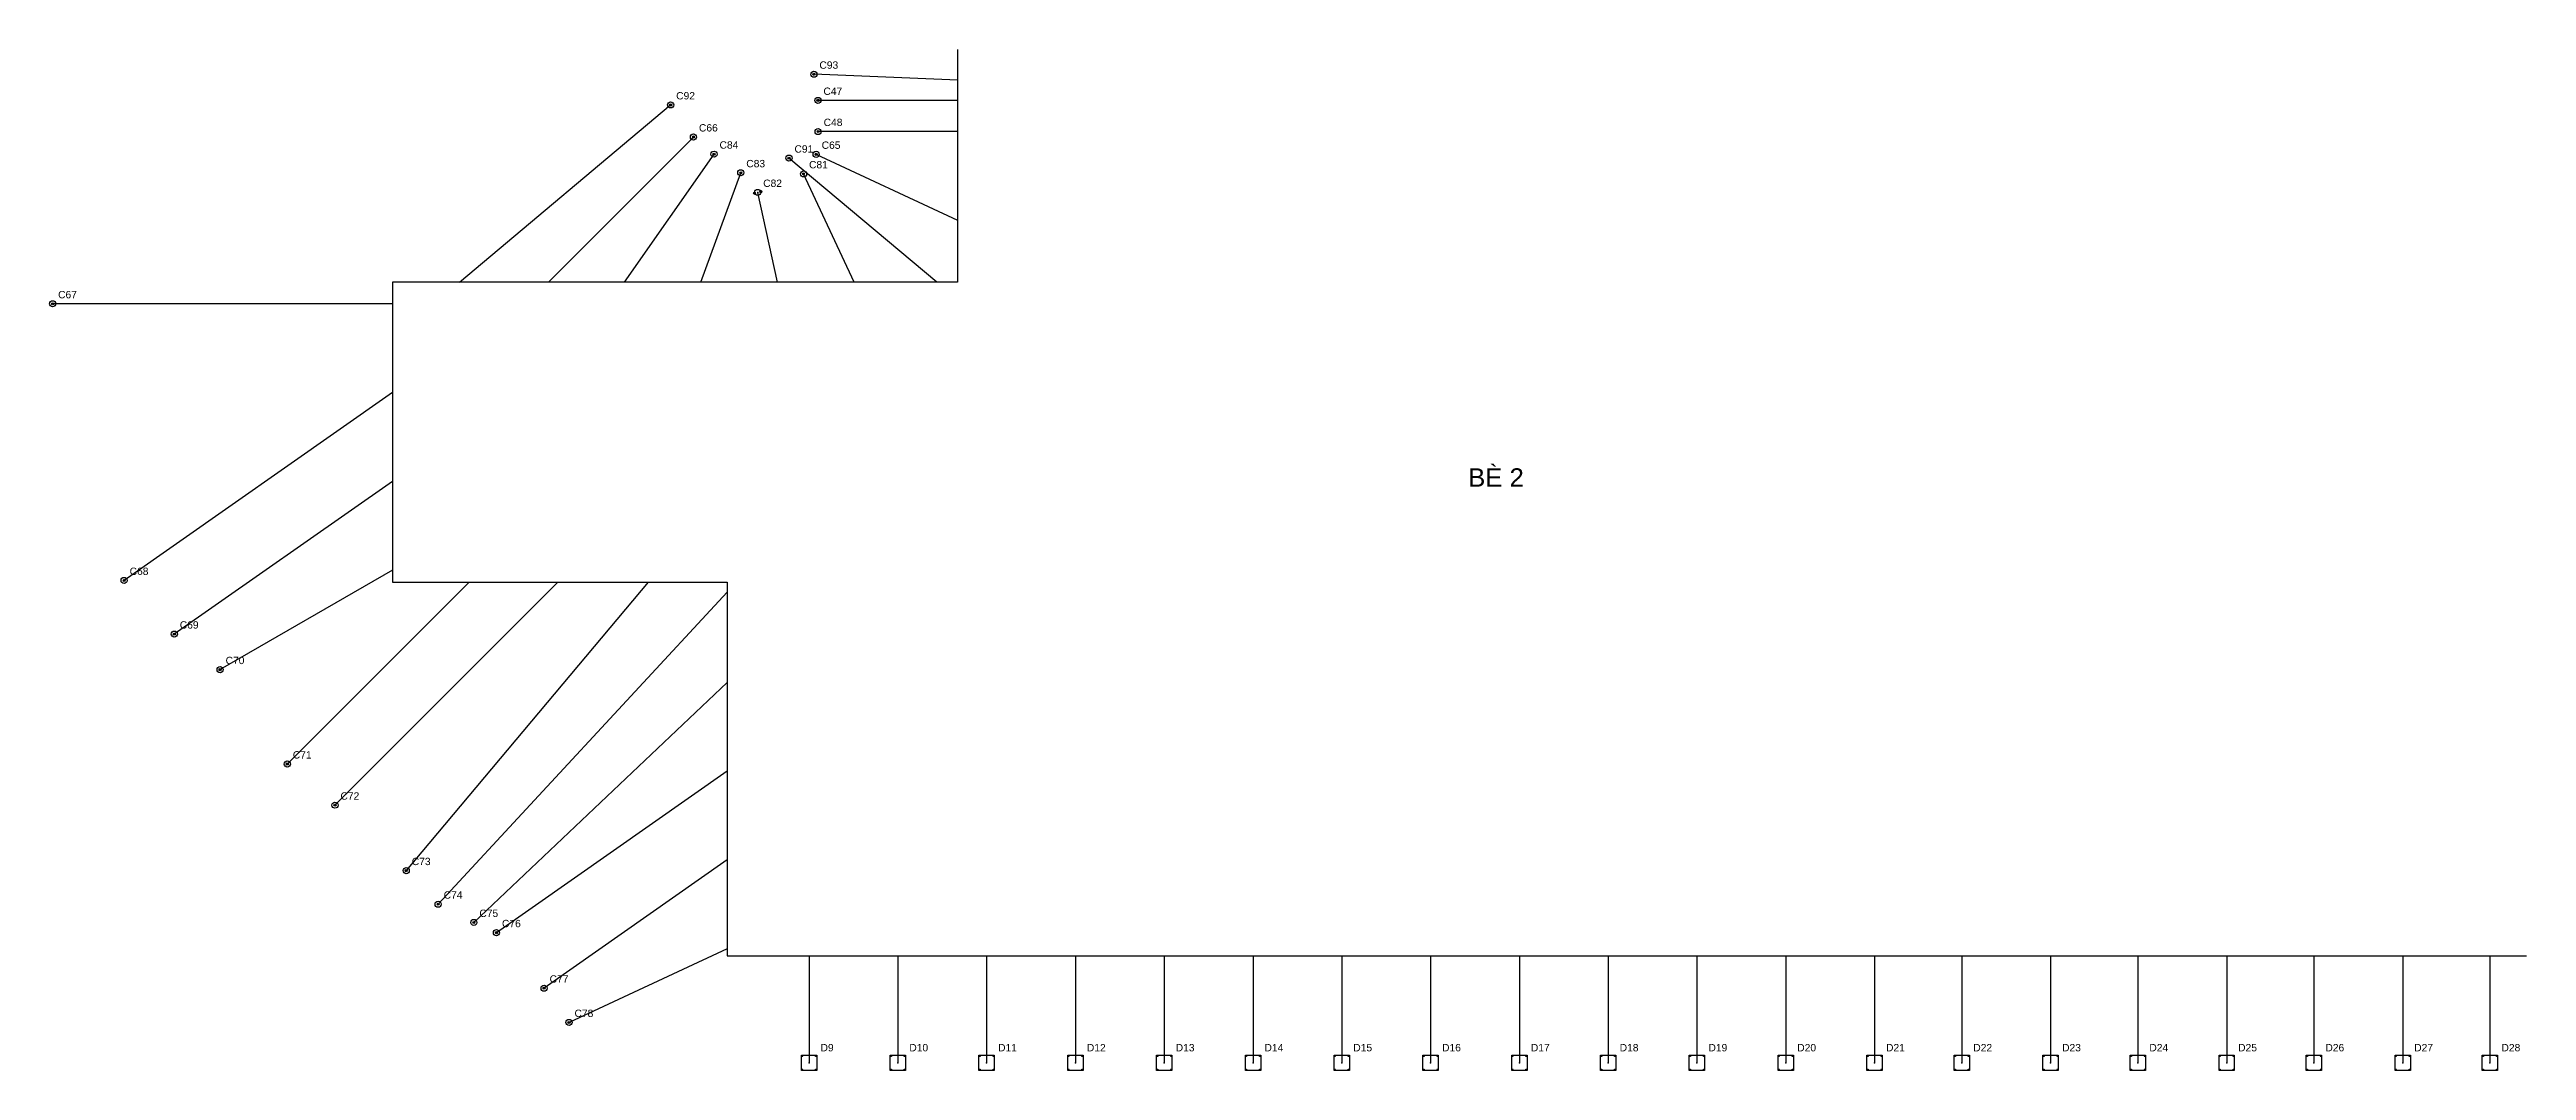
# Model space of a CAD drawing. Header units: metres. Extents: x -256 to 965, y -260 to 304.
# Drawn here: x -43.4 to 361.1, y -259.8 to -93 of the extents above; entities that cross this region are included whole.
import ezdxf

# ---------------------------------------------------------------- set-up
doc = ezdxf.new("R2010")
doc.units = ezdxf.units.M
for name, color, linetype in [('01_BE_PIN', 4, 'CONTINUOUS'), ('02_DAY_NEO_BO', 3, 'CONTINUOUS'), ('03_DAY_NEO_DAY', 1, 'CONTINUOUS'), ('04_COC_KHOAN_NHOI_BO', 2, 'CONTINUOUS'), ('05_DE_NEO_VIT_XOAN', 6, 'CONTINUOUS'), ('06_TOA_DO_TEXT', 7, 'CONTINUOUS')]:
    doc.layers.add(name, color=color, linetype=linetype)
doc.styles.add('VN', font='arial.ttf')

msp = doc.modelspace()

# ---------------------------------------------------------------- texts
at = {"layer": '01_BE_PIN', "style": 'VN'}
msp.add_text('BÈ 2', height=3, dxfattribs=at).set_placement((188.311, -164.438))
at = {"layer": '06_TOA_DO_TEXT', "style": 'VN'}
for s, p in [('C93', (82.36, -96.18)), ('C92', (58.97, -101.19)), ('C47', (83.02, -100.45)), ('C48', (83.05, -105.54)), ('C66', (62.69, -106.43)), ('C84', (66.05, -109.23)), ('C91', (78.29, -109.88)), ('C65', (82.73, -109.26)), ('C83', (70.42, -112.27)), ('C81', (80.67, -112.45)), ('C82', (73.18, -115.48)), ('C67', (-41.96, -133.67)), ('C68', (-30.28, -178.86)), ('C69', (-22.09, -187.62)), ('C70', (-14.61, -193.42)), ('C71', (-3.63, -208.84)), ('C72', (4.15, -215.56)), ('C73', (15.79, -226.25)), ('C74', (21, -231.73)), ('C75', (26.83, -234.72)), ('C76', (30.52, -236.39)), ('C77', (38.3, -245.45)), ('C78', (42.37, -251.05)), ('D9', (82.545, -256.665)), ('D10', (97.045, -256.665)), ('D11', (111.545, -256.665)), ('D12', (126.045, -256.665)), ('D13', (140.545, -256.665)), ('D14', (155.045, -256.665)), ('D15', (169.545, -256.665)), ('D16', (184.045, -256.665)), ('D17', (198.545, -256.665)), ('D18', (213.045, -256.665)), ('D19', (227.545, -256.665)), ('D20', (242.045, -256.665)), ('D21', (256.545, -256.665)), ('D22', (270.795, -256.665)), ('D23', (285.295, -256.665)), ('D24', (299.545, -256.665)), ('D25', (314.045, -256.665)), ('D26', (328.295, -256.665)), ('D27', (342.795, -256.665)), ('D28', (357.045, -256.665))]:
    msp.add_text(s, height=1.2, dxfattribs=at).set_placement(p)

# ---------------------------------------------------------------- linework, layer by layer
at = {"layer": '01_BE_PIN'}
for p, q in [((104.939, -93.041), (104.939, -131.025)), ((104.939, -131.025), (12.644, -131.025)), ((12.644, -131.025), (12.644, -180.041)), ((12.644, -180.041), (67.299, -180.041)), ((67.299, -180.041), (67.299, -241.041)), ((67.299, -241.041), (361.127, -241.041))]:
    msp.add_line(p, q, dxfattribs=at)
at = {"layer": '02_DAY_NEO_BO'}
for p, q in [((104.94, -98.03), (81.46, -97.08)), ((23.6, -131.02), (58.07, -102.09)), ((104.94, -101.35), (82.12, -101.35)), ((38.1, -131.02), (61.79, -107.33)), ((104.94, -106.44), (82.15, -106.44)), ((50.52, -131.02), (65.15, -110.13)), ((63.02, -131.02), (69.52, -113.17)), ((101.52, -131.02), (77.39, -110.78)), ((104.94, -120.94), (81.83, -110.16)), ((75.52, -131.02), (72.28, -116.38)), ((88.02, -131.02), (79.77, -113.35)), ((12.64, -134.57), (-42.86, -134.57)), ((12.64, -149.07), (-31.18, -179.76)), ((12.64, -163.57), (-22.99, -188.52)), ((12.64, -178.07), (-15.51, -194.32)), ((25.17, -180.04), (-4.53, -209.74)), ((39.67, -180.04), (3.25, -216.46)), ((54.42, -180.04), (14.89, -227.15)), ((67.3, -181.66), (20.1, -232.63)), ((67.3, -196.41), (25.93, -235.62)), ((67.3, -210.91), (29.62, -237.29)), ((67.3, -225.41), (37.4, -246.35)), ((67.3, -239.91), (41.47, -251.95))]:
    msp.add_line(p, q, dxfattribs=at)
at = {"layer": '03_DAY_NEO_DAY'}
for p, q in [((80.67, -241.04), (80.67, -258.54)), ((95.17, -241.04), (95.17, -258.54)), ((109.67, -241.04), (109.67, -258.54)), ((124.17, -241.04), (124.17, -258.54)), ((138.67, -241.04), (138.67, -258.54)), ((153.17, -241.04), (153.17, -258.54)), ((167.67, -241.04), (167.67, -258.54)), ((182.17, -241.04), (182.17, -258.54)), ((196.67, -241.04), (196.67, -258.54)), ((211.17, -241.04), (211.17, -258.54)), ((225.67, -241.04), (225.67, -258.54)), ((240.17, -241.04), (240.17, -258.54)), ((254.67, -241.04), (254.67, -258.54)), ((268.92, -241.04), (268.92, -258.54)), ((283.42, -241.04), (283.42, -258.54)), ((297.67, -241.04), (297.67, -258.54)), ((312.17, -241.04), (312.17, -258.54)), ((326.42, -241.04), (326.42, -258.54)), ((340.92, -241.04), (340.92, -258.54)), ((355.17, -241.04), (355.17, -258.54))]:
    msp.add_line(p, q, dxfattribs=at)
at = {"layer": '04_COC_KHOAN_NHOI_BO'}
for centre, radius in [((81.46, -97.08), 0.5), ((81.46, -97.08), 0.175), ((82.12, -101.35), 0.5), ((58.07, -102.09), 0.5), ((58.07, -102.09), 0.175), ((82.12, -101.35), 0.175), ((61.79, -107.33), 0.5), ((61.79, -107.33), 0.175), ((82.15, -106.44), 0.5), ((82.15, -106.44), 0.175), ((65.15, -110.13), 0.5), ((65.15, -110.13), 0.175), ((69.52, -113.17), 0.5), ((69.52, -113.17), 0.175), ((77.39, -110.78), 0.5), ((77.39, -110.78), 0.175), ((79.77, -113.35), 0.5), ((79.77, -113.35), 0.175), ((81.83, -110.16), 0.5), ((81.83, -110.16), 0.175), ((71.767, -116.493), 0.175), ((72.28, -116.38), 0.5), ((72.793, -116.267), 0.175), ((-42.86, -134.57), 0.5), ((-42.86, -134.57), 0.175), ((-31.18, -179.76), 0.5), ((-31.18, -179.76), 0.175), ((-22.99, -188.52), 0.5), ((-22.99, -188.52), 0.175), ((-15.51, -194.32), 0.5), ((-15.51, -194.32), 0.175), ((-4.53, -209.74), 0.5), ((-4.53, -209.74), 0.175), ((3.25, -216.46), 0.5), ((3.25, -216.46), 0.175), ((14.89, -227.15), 0.5), ((14.89, -227.15), 0.175), ((20.1, -232.63), 0.5), ((20.1, -232.63), 0.175), ((25.93, -235.62), 0.5), ((25.93, -235.62), 0.175), ((29.62, -237.29), 0.5), ((29.62, -237.29), 0.175), ((37.4, -246.35), 0.5), ((37.4, -246.35), 0.175), ((41.47, -251.95), 0.5), ((41.47, -251.95), 0.175)]:
    msp.add_circle(centre, radius, dxfattribs=at)
for p in [(81.46, -97.08), (58.07, -102.09), (82.12, -101.35), (61.79, -107.33), (82.15, -106.44), (65.15, -110.13), (69.52, -113.17), (77.39, -110.78), (81.83, -110.16), (72.28, -116.38), (79.77, -113.35), (-42.86, -134.57), (-31.18, -179.76), (-22.99, -188.52), (-15.51, -194.32), (-4.53, -209.74), (3.25, -216.46), (14.89, -227.15), (20.1, -232.63), (25.93, -235.62), (29.62, -237.29), (37.4, -246.35), (41.47, -251.95)]:
    msp.add_point(p, dxfattribs=at)
at = {"layer": '05_DE_NEO_VIT_XOAN'}
for p, q in [((79.42, -259.79), (79.42, -257.29)), ((79.42, -257.29), (81.92, -257.29)), ((81.92, -257.29), (81.92, -259.79)), ((93.92, -259.79), (93.92, -257.29)), ((93.92, -257.29), (96.42, -257.29)), ((96.42, -257.29), (96.42, -259.79)), ((108.42, -259.79), (108.42, -257.29)), ((108.42, -257.29), (110.92, -257.29)), ((110.92, -257.29), (110.92, -259.79)), ((122.92, -259.79), (122.92, -257.29)), ((122.92, -257.29), (125.42, -257.29)), ((125.42, -257.29), (125.42, -259.79)), ((137.42, -259.79), (137.42, -257.29)), ((137.42, -257.29), (139.92, -257.29)), ((139.92, -257.29), (139.92, -259.79)), ((151.92, -259.79), (151.92, -257.29)), ((151.92, -257.29), (154.42, -257.29)), ((154.42, -257.29), (154.42, -259.79)), ((166.42, -259.79), (166.42, -257.29)), ((166.42, -257.29), (168.92, -257.29)), ((168.92, -257.29), (168.92, -259.79)), ((180.92, -259.79), (180.92, -257.29)), ((180.92, -257.29), (183.42, -257.29)), ((183.42, -257.29), (183.42, -259.79)), ((195.42, -259.79), (195.42, -257.29)), ((195.42, -257.29), (197.92, -257.29)), ((197.92, -257.29), (197.92, -259.79)), ((209.92, -259.79), (209.92, -257.29)), ((209.92, -257.29), (212.42, -257.29)), ((212.42, -257.29), (212.42, -259.79)), ((224.42, -259.79), (224.42, -257.29)), ((224.42, -257.29), (226.92, -257.29)), ((226.92, -257.29), (226.92, -259.79)), ((238.92, -259.79), (238.92, -257.29)), ((238.92, -257.29), (241.42, -257.29)), ((241.42, -257.29), (241.42, -259.79)), ((253.42, -259.79), (253.42, -257.29)), ((253.42, -257.29), (255.92, -257.29)), ((255.92, -257.29), (255.92, -259.79)), ((267.67, -259.79), (267.67, -257.29)), ((267.67, -257.29), (270.17, -257.29)), ((270.17, -257.29), (270.17, -259.79)), ((282.17, -259.79), (282.17, -257.29)), ((282.17, -257.29), (284.67, -257.29)), ((284.67, -257.29), (284.67, -259.79)), ((296.42, -259.79), (296.42, -257.29)), ((296.42, -257.29), (298.92, -257.29)), ((298.92, -257.29), (298.92, -259.79)), ((310.92, -259.79), (310.92, -257.29)), ((310.92, -257.29), (313.42, -257.29)), ((313.42, -257.29), (313.42, -259.79)), ((325.17, -259.79), (325.17, -257.29)), ((325.17, -257.29), (327.67, -257.29)), ((327.67, -257.29), (327.67, -259.79)), ((339.67, -259.79), (339.67, -257.29)), ((339.67, -257.29), (342.17, -257.29)), ((342.17, -257.29), (342.17, -259.79)), ((353.92, -259.79), (353.92, -257.29)), ((353.92, -257.29), (356.42, -257.29)), ((356.42, -257.29), (356.42, -259.79)), ((81.92, -259.79), (79.42, -259.79)), ((96.42, -259.79), (93.92, -259.79)), ((110.92, -259.79), (108.42, -259.79)), ((125.42, -259.79), (122.92, -259.79)), ((139.92, -259.79), (137.42, -259.79)), ((154.42, -259.79), (151.92, -259.79)), ((168.92, -259.79), (166.42, -259.79)), ((183.42, -259.79), (180.92, -259.79)), ((197.92, -259.79), (195.42, -259.79)), ((212.42, -259.79), (209.92, -259.79)), ((226.92, -259.79), (224.42, -259.79)), ((241.42, -259.79), (238.92, -259.79)), ((255.92, -259.79), (253.42, -259.79)), ((270.17, -259.79), (267.67, -259.79)), ((284.67, -259.79), (282.17, -259.79)), ((298.92, -259.79), (296.42, -259.79)), ((313.42, -259.79), (310.92, -259.79)), ((327.67, -259.79), (325.17, -259.79)), ((342.17, -259.79), (339.67, -259.79)), ((356.42, -259.79), (353.92, -259.79))]:
    msp.add_line(p, q, dxfattribs=at)
for centre in [(79.57, -257.44), (81.77, -257.44), (94.07, -257.44), (96.27, -257.44), (108.57, -257.44), (110.77, -257.44), (123.07, -257.44), (125.27, -257.44), (137.57, -257.44), (139.77, -257.44), (152.07, -257.44), (154.27, -257.44), (166.57, -257.44), (168.77, -257.44), (181.07, -257.44), (183.27, -257.44), (195.57, -257.44), (197.77, -257.44), (210.07, -257.44), (212.27, -257.44), (224.57, -257.44), (226.77, -257.44), (239.07, -257.44), (241.27, -257.44), (253.57, -257.44), (255.77, -257.44), (267.82, -257.44), (270.02, -257.44), (282.32, -257.44), (284.52, -257.44), (296.57, -257.44), (298.77, -257.44), (311.07, -257.44), (313.27, -257.44), (325.32, -257.44), (327.52, -257.44), (339.82, -257.44), (342.02, -257.44), (354.07, -257.44), (356.27, -257.44), (79.57, -259.64), (81.77, -259.64), (94.07, -259.64), (96.27, -259.64), (108.57, -259.64), (110.77, -259.64), (123.07, -259.64), (125.27, -259.64), (137.57, -259.64), (139.77, -259.64), (152.07, -259.64), (154.27, -259.64), (166.57, -259.64), (168.77, -259.64), (181.07, -259.64), (183.27, -259.64), (195.57, -259.64), (197.77, -259.64), (210.07, -259.64), (212.27, -259.64), (224.57, -259.64), (226.77, -259.64), (239.07, -259.64), (241.27, -259.64), (253.57, -259.64), (255.77, -259.64), (267.82, -259.64), (270.02, -259.64), (282.32, -259.64), (284.52, -259.64), (296.57, -259.64), (298.77, -259.64), (311.07, -259.64), (313.27, -259.64), (325.32, -259.64), (327.52, -259.64), (339.82, -259.64), (342.02, -259.64), (354.07, -259.64), (356.27, -259.64)]:
    msp.add_circle(centre, 0.06, dxfattribs=at)
for p in [(80.67, -258.54), (95.17, -258.54), (109.67, -258.54), (124.17, -258.54), (138.67, -258.54), (153.17, -258.54), (167.67, -258.54), (182.17, -258.54), (196.67, -258.54), (211.17, -258.54), (225.67, -258.54), (240.17, -258.54), (254.67, -258.54), (268.92, -258.54), (283.42, -258.54), (297.67, -258.54), (312.17, -258.54), (326.42, -258.54), (340.92, -258.54), (355.17, -258.54)]:
    msp.add_point(p, dxfattribs=at)

msp.set_redraw_order([(e.dxf.handle, doc.entitydb.next_handle()) for e in msp.query("TEXT MTEXT ATTDEF DIMENSION ARC_DIMENSION")])  # texts and dimensions are drawn at this point

doc.saveas('drawing.dxf')
